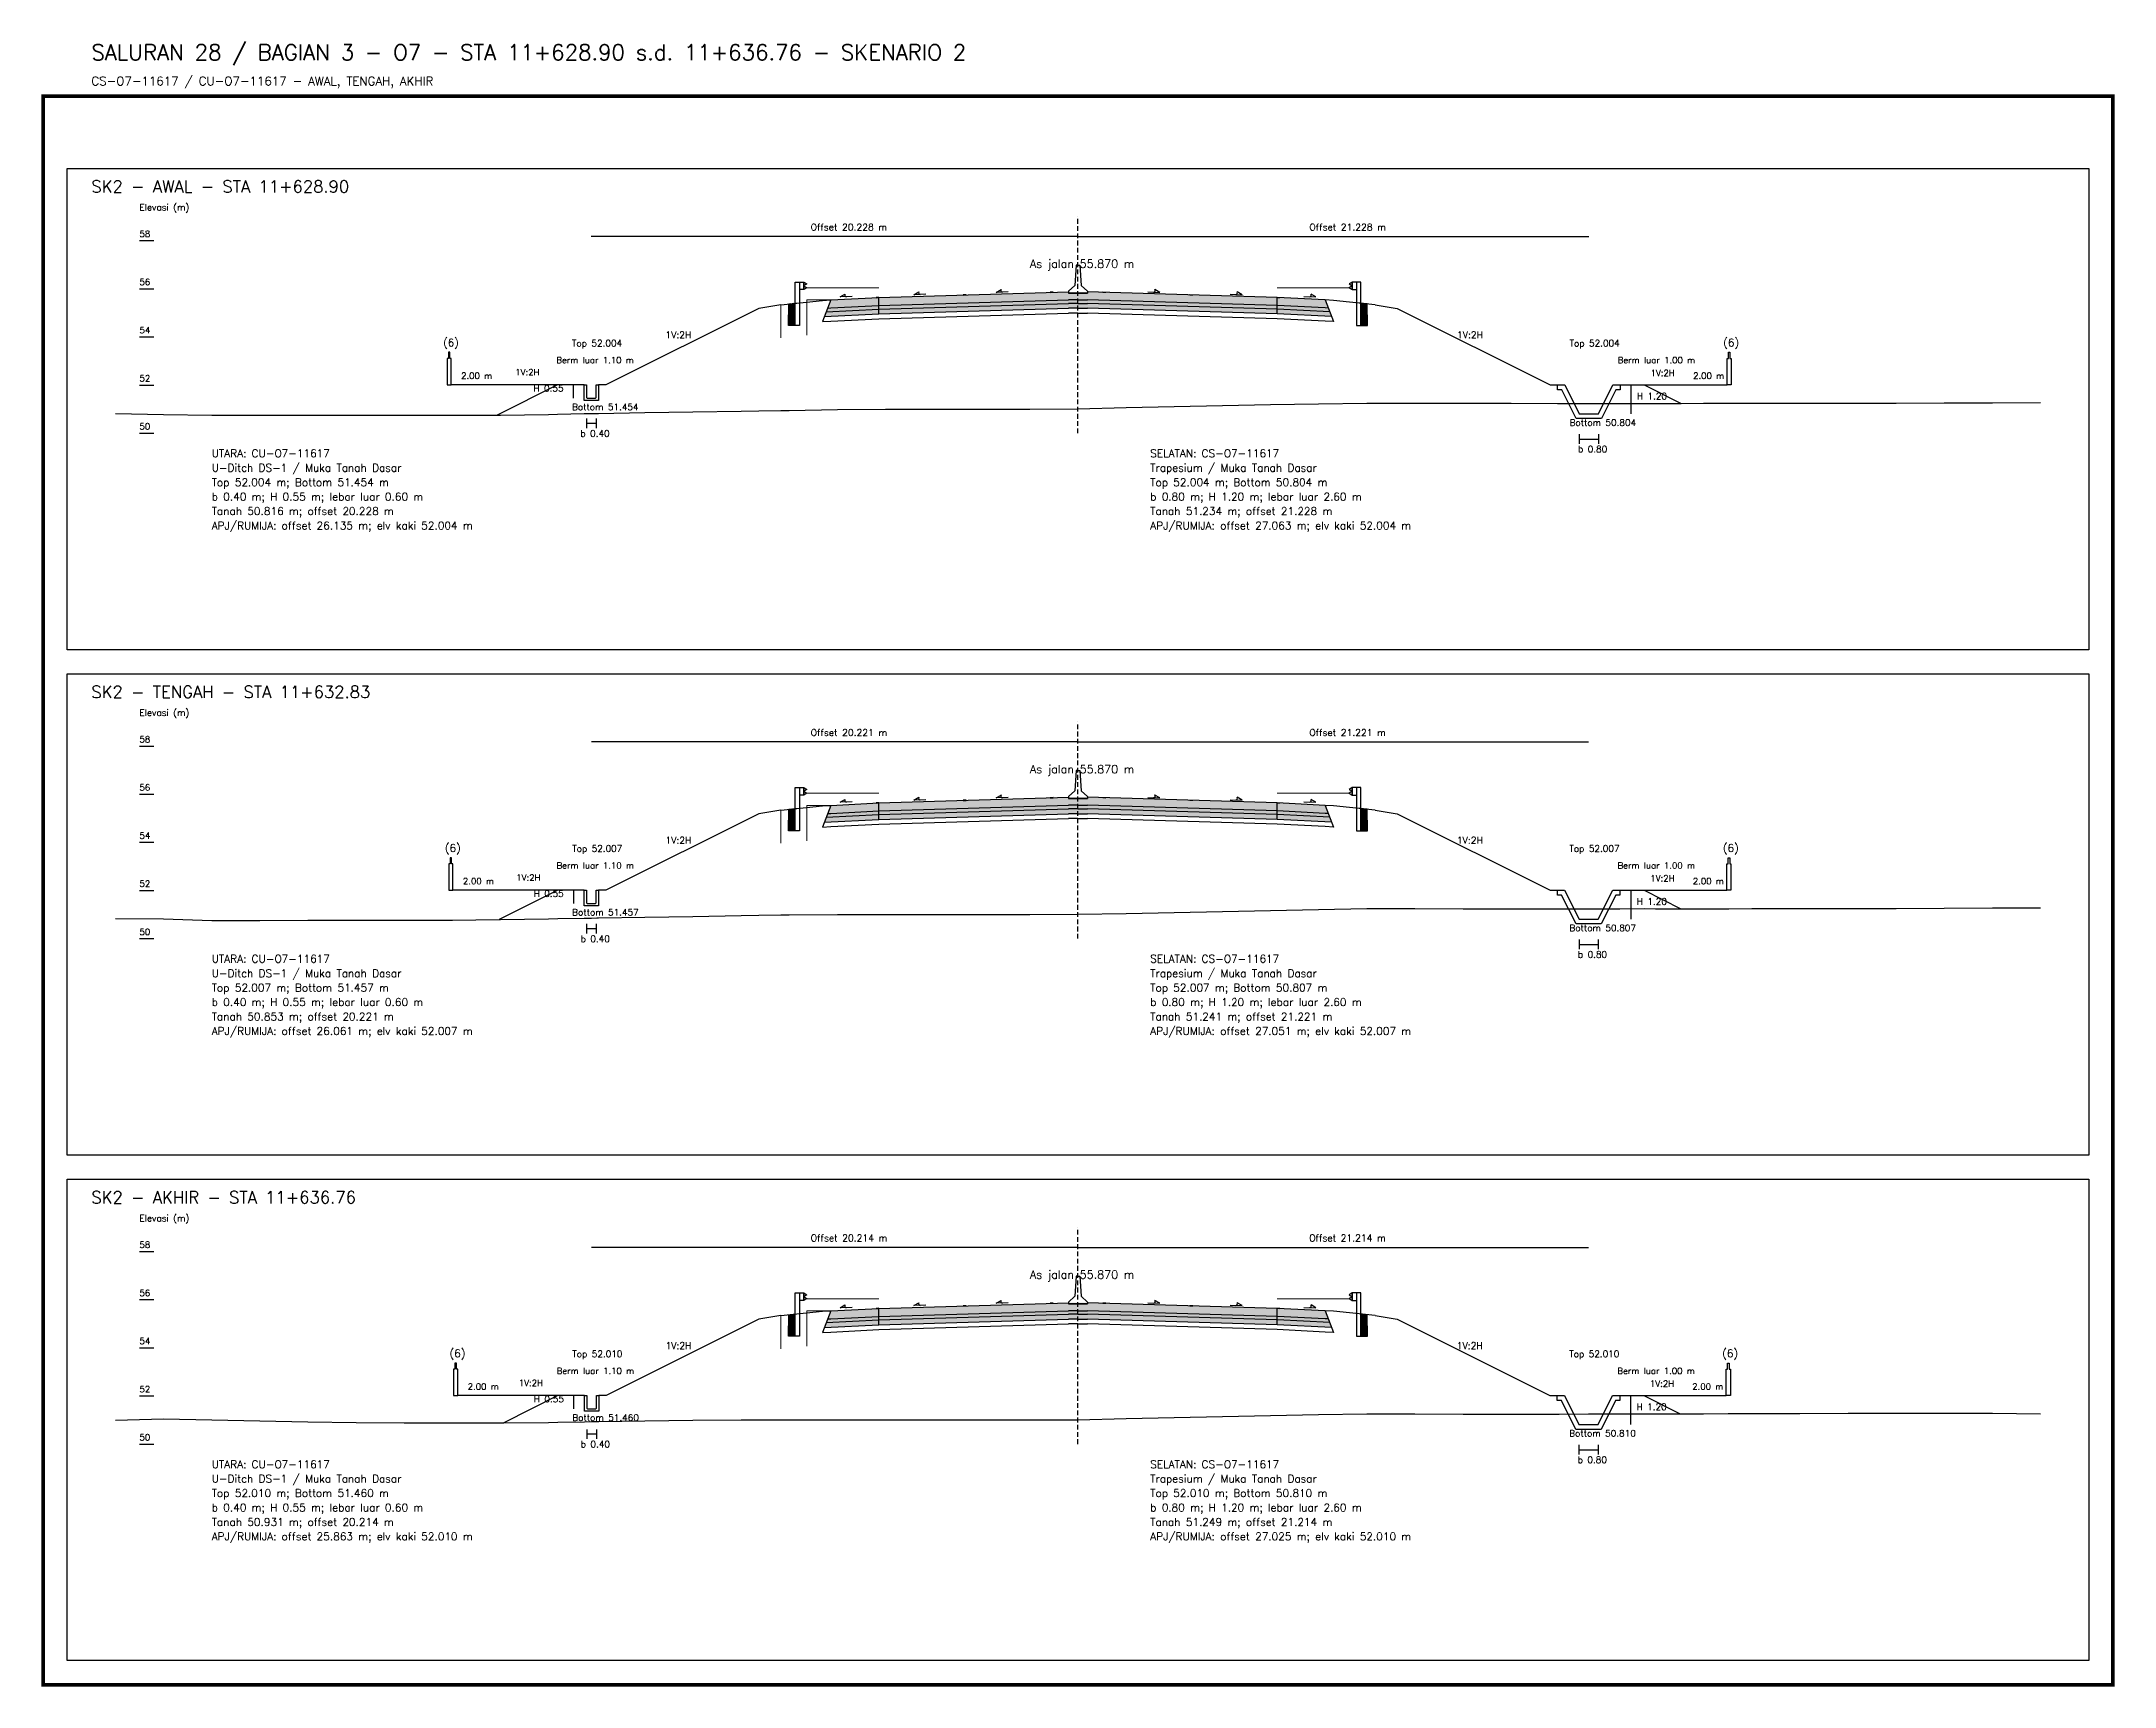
# Model space of a CAD drawing. Header units: metres. Extents: x -24715 to -24517, y 27498 to 30841.
# Drawn here: x -24614.6 to -24528.4, y 28861 to 28929.4 of the extents above; entities that cross this region are included whole.
import ezdxf

# ---------------------------------------------------------------- set-up
doc = ezdxf.new("R2010")
doc.units = ezdxf.units.M
doc.linetypes.add('PS_DASH', pattern=[0.3, 0.2, -0.1])
for name, color, linetype, lineweight in [('Dimensi', 230, 'Continuous', 20), ('GRS-ARSIR (HATCH)', 8, 'Continuous', 9), ('Guardrail', 20, 'Continuous', 30), ('HATCH - Beton ramping', 210, 'Continuous', 9), ('HATCH - LFA', 30, 'Continuous', 9), ('HATCH - Pavement', 50, 'Continuous', 9), ('Marka', 20, 'Continuous', 30), ('POT_ALL_GROUP', 2, 'Continuous', 70)]:
    doc.layers.add(name, color=color, linetype=linetype, lineweight=lineweight)
for name, color, linetype in [('POT_ALL_APJ', 2, 'Continuous'), ('POT_ALL_BORDER', 8, 'Continuous'), ('POT_ALL_CHANNEL2', 7, 'Continuous'), ('POT_ALL_DIM', 7, 'Continuous'), ('POT_ALL_GROUND', 1, 'Continuous'), ('POT_ALL_GUIDE', 8, 'Continuous'), ('POT_ALL_ROAD', 4, 'Continuous')]:
    doc.layers.add(name, color=color, linetype=linetype)
doc.styles.get("Standard").update_dxf_attribs({"font": 'simplex.shx'})

msp = doc.modelspace()

# ---------------------------------------------------------------- texts
at = {"layer": 'POT_ALL_APJ'}
for s, height, p in [('(6)', 0.32, (-24597.90639, 28916.70603)), ('(6)', 0.32, (-24544.70807, 28916.70603)), ('2.00 m', 0.26, (-24597.15639, 28915.35603)), ('2.00 m', 0.26, (-24545.95807, 28915.35603)), ('(6)', 0.32, (-24597.83227, 28895.7094)), ('(6)', 0.32, (-24544.71994, 28895.7094)), ('2.00 m', 0.26, (-24597.08227, 28894.3594)), ('2.00 m', 0.26, (-24545.96994, 28894.3594)), ('(6)', 0.32, (-24597.63413, 28874.71277)), ('(6)', 0.32, (-24544.74596, 28874.71277)), ('2.00 m', 0.26, (-24596.88413, 28873.36277)), ('2.00 m', 0.26, (-24545.99596, 28873.36277))]:
    msp.add_text(s, height=height, dxfattribs=at).set_placement(p)
at = {"layer": 'POT_ALL_CHANNEL2'}
for s, height, p in [('Top 52.004', 0.27, (-24592.54894, 28916.70603)), ('Top 52.004', 0.27, (-24551.09335, 28916.70603)), ('Bottom 51.454', 0.27, (-24592.54894, 28914.05603)), ('Bottom 50.804', 0.27, (-24551.09335, 28913.40603)), ('UTARA: CU-O7-11617', 0.32, (-24607.52115, 28912.10229)), ('SELATAN: CS-O7-11617', 0.32, (-24568.52115, 28912.10229)), ('Top 52.007', 0.27, (-24592.54221, 28895.7094)), ('Top 52.007', 0.27, (-24551.10009, 28895.7094)), ('Bottom 51.457', 0.27, (-24592.54221, 28893.0594)), ('Bottom 50.807', 0.27, (-24551.10009, 28892.4094)), ('UTARA: CU-O7-11617', 0.32, (-24607.52115, 28891.10229)), ('SELATAN: CS-O7-11617', 0.32, (-24568.52115, 28891.10229)), ('Top 52.010', 0.27, (-24592.53547, 28874.71277)), ('Top 52.010', 0.27, (-24551.10683, 28874.71277)), ('Bottom 51.460', 0.27, (-24592.53547, 28872.06277)), ('Bottom 50.810', 0.27, (-24551.10683, 28871.41277)), ('UTARA: CU-O7-11617', 0.32, (-24607.52115, 28870.10229)), ('SELATAN: CS-O7-11617', 0.32, (-24568.52115, 28870.10229))]:
    msp.add_text(s, height=height, dxfattribs=at).set_placement(p)
at = {"layer": 'POT_ALL_DIM'}
for s, height, p in [('SK2 - AWAL - STA 11+628.90', 0.5, (-24612.52115, 28923.10229)), ('Elevasi (m)', 0.27, (-24610.52115, 28922.35229)), ('58', 0.26, (-24610.52115, 28921.25229)), ('Offset 20.228 m', 0.28, (-24582.63505, 28921.52229)), ('Offset 21.228 m', 0.28, (-24561.90725, 28921.52229)), ('As jalan 55.870 m', 0.34, (-24573.52115, 28919.97229)), ('56', 0.26, (-24610.52115, 28919.25229)), ('54', 0.26, (-24610.52115, 28917.25229)), ('1V:2H', 0.28, (-24588.67, 28917.0455)), ('1V:2H', 0.28, (-24555.77229, 28917.0455)), ('Berm luar 1.10 m', 0.26, (-24593.19894, 28916.00603)), ('Berm luar 1.00 m', 0.26, (-24549.09335, 28916.00603)), ('52', 0.26, (-24610.52115, 28915.25229)), ('1V:2H', 0.26, (-24594.90267, 28915.50603)), ('1V:2H', 0.26, (-24547.72571, 28915.47224)), ('H 0.55', 0.27, (-24594.14894, 28914.83103)), ('H 1.20', 0.27, (-24548.29335, 28914.50603)), ('50', 0.26, (-24610.52115, 28913.25229)), ('b 0.40', 0.27, (-24592.19894, 28912.95603)), ('b 0.80', 0.27, (-24550.74335, 28912.30603)), ('Top 52.004 m; Bottom 51.454 m', 0.32, (-24607.52115, 28910.90229)), ('U-Ditch DS-1 / Muka Tanah Dasar', 0.32, (-24607.52115, 28911.50229)), ('Trapesium / Muka Tanah Dasar', 0.32, (-24568.52115, 28911.50229)), ('Top 52.004 m; Bottom 50.804 m', 0.32, (-24568.52115, 28910.90229)), ('b 0.40 m; H 0.55 m; lebar luar 0.60 m', 0.32, (-24607.52115, 28910.30229)), ('b 0.80 m; H 1.20 m; lebar luar 2.60 m', 0.32, (-24568.52115, 28910.30229)), ('Tanah 50.816 m; offset 20.228 m', 0.32, (-24607.52115, 28909.70229)), ('APJ/RUMIJA: offset 26.135 m; elv kaki 52.004 m', 0.32, (-24607.52115, 28909.10229)), ('Tanah 51.234 m; offset 21.228 m', 0.32, (-24568.52115, 28909.70229)), ('APJ/RUMIJA: offset 27.063 m; elv kaki 52.004 m', 0.32, (-24568.52115, 28909.10229)), ('SK2 - TENGAH - STA 11+632.83', 0.5, (-24612.52115, 28902.10229)), ('Elevasi (m)', 0.27, (-24610.52115, 28901.35229)), ('Offset 20.221 m', 0.28, (-24582.63168, 28900.52229)), ('Offset 21.221 m', 0.28, (-24561.91062, 28900.52229)), ('58', 0.26, (-24610.52115, 28900.25229)), ('As jalan 55.870 m', 0.34, (-24573.52115, 28898.97229)), ('56', 0.26, (-24610.52115, 28898.25229)), ('54', 0.26, (-24610.52115, 28896.25229)), ('1V:2H', 0.28, (-24588.66663, 28896.04719)), ('1V:2H', 0.28, (-24555.77566, 28896.04719)), ('1V:2H', 0.26, (-24594.86224, 28894.5094)), ('Berm luar 1.10 m', 0.26, (-24593.19221, 28895.0094)), ('Berm luar 1.00 m', 0.26, (-24549.10009, 28895.0094)), ('1V:2H', 0.26, (-24547.73501, 28894.47689)), ('52', 0.26, (-24610.52115, 28894.25229)), ('H 0.55', 0.27, (-24594.14221, 28893.8344)), ('H 1.20', 0.27, (-24548.30009, 28893.5094)), ('50', 0.26, (-24610.52115, 28892.25229)), ('b 0.40', 0.27, (-24592.19221, 28891.9594)), ('b 0.80', 0.27, (-24550.75009, 28891.3094)), ('U-Ditch DS-1 / Muka Tanah Dasar', 0.32, (-24607.52115, 28890.50229)), ('Trapesium / Muka Tanah Dasar', 0.32, (-24568.52115, 28890.50229)), ('Top 52.007 m; Bottom 51.457 m', 0.32, (-24607.52115, 28889.90229)), ('b 0.40 m; H 0.55 m; lebar luar 0.60 m', 0.32, (-24607.52115, 28889.30229)), ('Top 52.007 m; Bottom 50.807 m', 0.32, (-24568.52115, 28889.90229)), ('b 0.80 m; H 1.20 m; lebar luar 2.60 m', 0.32, (-24568.52115, 28889.30229)), ('Tanah 50.853 m; offset 20.221 m', 0.32, (-24607.52115, 28888.70229)), ('Tanah 51.241 m; offset 21.221 m', 0.32, (-24568.52115, 28888.70229)), ('APJ/RUMIJA: offset 26.061 m; elv kaki 52.007 m', 0.32, (-24607.52115, 28888.10229)), ('APJ/RUMIJA: offset 27.051 m; elv kaki 52.007 m', 0.32, (-24568.52115, 28888.10229)), ('SK2 - AKHIR - STA 11+636.76', 0.5, (-24612.52115, 28881.10229)), ('Elevasi (m)', 0.27, (-24610.52115, 28880.35229)), ('58', 0.26, (-24610.52115, 28879.25229)), ('Offset 20.214 m', 0.28, (-24582.62831, 28879.52229)), ('Offset 21.214 m', 0.28, (-24561.91399, 28879.52229)), ('56', 0.26, (-24610.52115, 28877.25229)), ('As jalan 55.870 m', 0.34, (-24573.52115, 28877.97229)), ('54', 0.26, (-24610.52115, 28875.25229)), ('1V:2H', 0.28, (-24588.66327, 28875.04887)), ('1V:2H', 0.28, (-24555.77903, 28875.04887)), ('Berm luar 1.10 m', 0.26, (-24593.18547, 28874.01277)), ('Berm luar 1.00 m', 0.26, (-24549.10683, 28874.01277)), ('52', 0.26, (-24610.52115, 28873.25229)), ('1V:2H', 0.26, (-24594.7598, 28873.51277)), ('1V:2H', 0.26, (-24547.75139, 28873.48508)), ('H 0.55', 0.27, (-24594.13547, 28872.83777)), ('H 1.20', 0.27, (-24548.30683, 28872.51277)), ('50', 0.26, (-24610.52115, 28871.25229)), ('b 0.40', 0.27, (-24592.18547, 28870.96277)), ('U-Ditch DS-1 / Muka Tanah Dasar', 0.32, (-24607.52115, 28869.50229)), ('Trapesium / Muka Tanah Dasar', 0.32, (-24568.52115, 28869.50229)), ('b 0.80', 0.27, (-24550.75683, 28870.31277)), ('Top 52.010 m; Bottom 51.460 m', 0.32, (-24607.52115, 28868.90229)), ('Top 52.010 m; Bottom 50.810 m', 0.32, (-24568.52115, 28868.90229)), ('Tanah 50.931 m; offset 20.214 m', 0.32, (-24607.52115, 28867.70229)), ('b 0.40 m; H 0.55 m; lebar luar 0.60 m', 0.32, (-24607.52115, 28868.30229)), ('Tanah 51.249 m; offset 21.214 m', 0.32, (-24568.52115, 28867.70229)), ('b 0.80 m; H 1.20 m; lebar luar 2.60 m', 0.32, (-24568.52115, 28868.30229)), ('APJ/RUMIJA: offset 25.863 m; elv kaki 52.010 m', 0.32, (-24607.52115, 28867.10229)), ('APJ/RUMIJA: offset 27.025 m; elv kaki 52.010 m', 0.32, (-24568.52115, 28867.10229))]:
    msp.add_text(s, height=height, dxfattribs=at).set_placement(p)
at = {"layer": 'POT_ALL_GROUP', "lineweight": 0}
for s, height, p in [('SALURAN 28 / BAGIAN 3 - O7 - STA 11+628.90 s.d. 11+636.76 - SKENARIO 2', 0.65, (-24612.52115, 28928.60229)), ('CS-O7-11617 / CU-O7-11617 - AWAL, TENGAH, AKHIR', 0.36, (-24612.52115, 28927.55229))]:
    msp.add_text(s, height=height, dxfattribs=at).set_placement(p)

# ---------------------------------------------------------------- blocks, each defined once
blk = doc.blocks.new('JALAN_ASLI_TIPIKAL_2OKT_METER')
at = {"layer": 'Guardrail', "lineweight": 9}
h = blk.add_hatch(dxfattribs=at)
h.set_pattern_fill('JIS_LC_20', color=256, scale=0.002)
h.set_pattern_definition([(45, (-29.65569, -21.99233), (-0.02828427, 0.02828427), []), (45, (-29.65489, -21.99233), (-0.02828427, 0.02828427), [])])
h.paths.add_polyline_path([(-12.025, -1.394), (-11.753, -1.394), (-11.753, -0.471), (-12.018, -0.498)])
h = blk.add_hatch(dxfattribs=at)
h.set_pattern_fill('JIS_LC_20', color=256, scale=0.002)
h.set_pattern_definition([(45, (-29.40569, -21.99233), (-0.02828427, 0.02828427), []), (45, (-29.40489, -21.99233), (-0.02828427, 0.02828427), [])])
h.paths.add_polyline_path([(12.018, -0.498), (11.753, -0.471), (11.753, -1.394), (12.025, -1.394)])
at = {"layer": 'HATCH - Beton ramping'}
h = blk.add_hatch(dxfattribs=at)
h.set_pattern_fill('AR-CONC', color=256, scale=0.0005)
h.set_pattern_definition([(50, (-28.949556, -21.99233), (0.09109233, -0.00796954), [0.009525, -0.104775]), (355, (-28.94956, -21.99233), (-0.0176217, 0.09552842), [0.00762, -0.0838203]), (100.45144, (-28.941965, -21.992995), (0.07347062, 0.08755888), [0.008095, -0.08904512]), (46.1842, (-28.94956, -21.96693), (0.13553952, -0.02102116), [0.0142875, -0.1571625]), (96.63556, (-28.93826, -21.96868), (0.11870207, 0.12371306), [0.0121425, -0.1335678]), (351.18415, (-28.94956, -21.96693), (0.11870207, 0.12371306), [0.01143, -0.12572987]), (21, (-28.936856, -21.97328), (0.0758072, -0.0511326), [0.009525, -0.104775]), (326, (-28.93686, -21.97328), (0.03090101, 0.09209398), [0.00762, -0.08382]), (71.45144, (-28.93054, -21.97754), (0.1067082, 0.04096138), [0.008095, -0.08904497]), (37.5, (-28.949556, -21.99233), (0.001544302, 0.04227752), [0, -0.082804, 0, -0.08509, 0, -0.0841375]), (7.5, (-28.949556, -21.99233), (0.03340983, 0.05009029), [0, -0.048514, 0, -0.080899, 0, -0.0320675]), (327.5, (-28.977877, -21.99233), (0.067795298, -0.002864372), [0, -0.03175, 0, -0.09906, 0, -0.131445]), (317.5, (-28.990577, -21.99233), (0.07406459, 0.01271325), [0, -0.041275, 0, -0.065786, 0, -0.093345])])
h.paths.add_polyline_path([(-8.27, -0.566), (-10.401, -0.666), (-10.461, -0.826), (-8.27, -0.716)])
h.paths.add_polyline_path([(-0.4, -0.48), (0, -0.48), (0, -0.33), (-0.4, -0.33), (-8.27, -0.566), (-8.27, -0.716)])
h = blk.add_hatch(dxfattribs=at)
h.set_pattern_fill('AR-CONC', color=256, scale=0.0005)
h.set_pattern_definition([(50, (-28.699556, -21.99233), (0.09109233, -0.00796954), [0.009525, -0.104775]), (355, (-28.69956, -21.99233), (-0.01762171, 0.09552842), [0.00762, -0.0838203]), (100.45144, (-28.691965, -21.992995), (0.07347062, 0.08755888), [0.008095, -0.08904512]), (46.1842, (-28.69956, -21.96693), (0.13553952, -0.02102116), [0.0142875, -0.1571625]), (96.63556, (-28.68826, -21.96868), (0.11870207, 0.12371306), [0.0121425, -0.1335678]), (351.18415, (-28.69956, -21.96693), (0.11870207, 0.12371306), [0.01143, -0.12572987]), (21, (-28.686856, -21.97328), (0.0758072, -0.0511326), [0.009525, -0.104775]), (326, (-28.68686, -21.97328), (0.03090101, 0.09209398), [0.00762, -0.08382]), (71.45144, (-28.68054, -21.97754), (0.10670821, 0.04096138), [0.008095, -0.08904497]), (37.5, (-28.699556, -21.99233), (0.001544302, 0.04227752), [0, -0.082804, 0, -0.08509, 0, -0.0841375]), (7.5, (-28.699556, -21.99233), (0.03340983, 0.050090287), [0, -0.048514, 0, -0.080899, 0, -0.0320675]), (327.5, (-28.727877, -21.99233), (0.067795298, -0.002864372), [0, -0.03175, 0, -0.09906, 0, -0.131445]), (317.5, (-28.740577, -21.99233), (0.07406459, 0.012713246), [0, -0.041275, 0, -0.065786, 0, -0.093345])])
h.paths.add_polyline_path([(8.27, -0.566), (10.401, -0.666), (10.461, -0.826), (8.27, -0.716)])
h.paths.add_polyline_path([(0.4, -0.48), (0, -0.48), (0, -0.33), (0.4, -0.33), (8.27, -0.566), (8.27, -0.716)])
at = {"layer": 'HATCH - LFA'}
h = blk.add_hatch(dxfattribs=at)
h.set_pattern_fill('GRAVEL', color=256, scale=0.0075)
h.set_pattern_definition([(228.012788, (-28.812396, -21.801831), (-1.524, -1.7145), [0.0256291, -2.5372863]), (184.96974, (-28.829541, -21.820881), (2.2859999991, 0.1905000109), [0.04398035, -4.3540537]), (132.510447, (-28.873356, -21.824691), (1.9050000008, -2.0954999993), [0.0310111, -3.0701042]), (267.27369, (-28.947651, -21.872316), (0.1905000004, 3.81), [0.0400503, -3.9649828]), (292.833654, (-28.949556, -21.912321), (-0.9525, 2.286), [0.0392725, -3.8879856]), (357.27369, (-28.934316, -21.948516), (-3.81, 0.1905000004), [0.0400503, -3.9649828]), (37.69424, (-28.894311, -21.950421), (-2.4764999999, -1.9050000001), [0.0529645, -5.24348365]), (72.255328, (-28.852401, -21.918036), (1.3335000004, 4.1909999999), [0.050004, -4.95039425]), (121.429566, (-28.837161, -21.870411), (-1.5240000002, 2.4764999999), [0.040186, -3.9784159]), (175.23636, (-28.858116, -21.836121), (2.0955, -0.1905), [0.0458785, -2.2480453]), (222.397438, (-28.903836, -21.832311), (-2.2859999999, -2.0955000001), [0.05933084, -5.8737579]), (138.814075, (-28.759056, -21.874221), (-1.3335, 1.143), [0.0202503, -2.0047924]), (171.469234, (-28.774296, -21.860886), (2.4765, -0.3809999996), [0.03852615, -3.8140979]), (225, (-28.8124, -21.85517), (0, -0.1905), [0.0269407, -0.242467]), (203.19859, (-28.82573, -21.832311), (0.9525, 0.381), [0.0145081, -1.4362967]), (291.80141, (-28.839066, -21.838026), (-0.1905, 0.5715), [0.0205174, -1.0053565]), (30.96376, (-28.831446, -21.857076), (0.5715, 0.381), [0.033324, -1.0774724]), (161.56505, (-28.80287, -21.83993), (0.381, -0.1905), [0.0240965, -0.5783174]), (16.38954, (-28.949556, -21.838026), (1.905, 0.5715), [0.0337566, -3.341912]), (70.346176, (-28.917171, -21.828501), (-0.762, -2.0955), [0.0283199, -2.8036662]), (293.19859, (-28.80287, -21.801831), (-0.381, 0.9525), [0.029016, -1.4217888]), (343.61046, (-28.791441, -21.828501), (-1.905, 0.5715), [0.0337566, -3.341912]), (339.443955, (-28.949556, -21.956136), (-0.9525, 0.381), [0.0325526, -1.5950801]), (294.77514, (-28.919076, -21.967566), (-0.952500001, 2.0954999995), [0.0272754, -2.7002695]), (66.80141, (-28.800966, -21.992331), (0.381, 0.9525), [0.029016, -1.4217888]), (17.354025, (-28.789536, -21.965661), (-2.4765, -0.762), [0.0319337, -3.1614282]), (69.443955, (-28.89431, -21.992331), (-0.381, -0.9525), [0.0162763, -1.6113564]), (101.30993, (-28.812396, -21.99233), (-0.1905, 0.762), [0.0097136, -0.9616496]), (165.96376, (-28.8143, -21.982806), (0.5715, -0.1905), [0.0392725, -0.7461791]), (186.009006, (-28.852401, -21.973281), (1.905, 0.1905), [0.036395, -3.6031024]), (303.69007, (-28.831446, -21.87422), (-0.1905, 0.381), [0.0274743, -0.6593832]), (353.157227, (-28.816206, -21.897081), (3.2385, -0.3809999998), [0.0479668, -4.7487007]), (60.945396, (-28.76858, -21.902796), (-0.762, -1.3335), [0.0196131, -1.9417044]), (90, (-28.75906, -21.88565), (-0.1905, 0.1905), [0.01143, -0.17907]), (120.256437, (-28.856211, -21.967566), (0.762, -1.3335), [0.026465, -2.6200456]), (48.012787, (-28.869546, -21.944706), (1.524, 1.7145), [0.0512582, -2.5116572]), (0, (-28.83526, -21.9066), (0.1905, 0.1905), [0.04953, -0.14097]), (325.304846, (-28.785726, -21.906606), (1.9050000007, -1.333499999), [0.0301207, -2.9819488]), (254.0546, (-28.76096, -21.92375), (-0.1905, -0.762), [0.0277372, -1.3591238]), (207.645975, (-28.768581, -21.950421), (-3.6195000001, -1.9049999997), [0.0451609, -4.4709348]), (175.426079, (-28.808586, -21.971376), (-2.4765, 0.1905), [0.0477772, -4.7299385])])
h.paths.add_polyline_path([(-8.27, -0.716), (-10.461, -0.826), (-10.54, -1.03), (-8.27, -0.916)])
h.paths.add_polyline_path([(-0.4, -0.68), (0, -0.68), (0, -0.48), (-0.4, -0.48), (-8.27, -0.716), (-8.27, -0.916)])
h = blk.add_hatch(dxfattribs=at)
h.set_pattern_fill('GRAVEL', color=256, scale=0.0075)
h.set_pattern_definition([(228.012788, (-28.562396, -21.801831), (-1.524, -1.7145), [0.0256291, -2.5372863]), (184.96974, (-28.579541, -21.820881), (2.2859999991, 0.1905000109), [0.04398035, -4.3540537]), (132.510447, (-28.623356, -21.824691), (1.9050000008, -2.0954999993), [0.0310111, -3.0701042]), (267.27369, (-28.697651, -21.872316), (0.1905000004, 3.81), [0.04005034, -3.9649828]), (292.833654, (-28.699556, -21.912321), (-0.9525, 2.286), [0.0392725, -3.8879856]), (357.27369, (-28.684316, -21.948516), (-3.81, 0.1905000004), [0.04005034, -3.9649828]), (37.69424, (-28.644311, -21.950421), (-2.4764999999, -1.9050000001), [0.0529645, -5.24348365]), (72.255328, (-28.602401, -21.918036), (1.3335000004, 4.1909999999), [0.050004, -4.95039425]), (121.429566, (-28.587161, -21.870411), (-1.5240000002, 2.4764999999), [0.040186, -3.9784159]), (175.23636, (-28.608116, -21.836121), (2.0955, -0.1905000003), [0.0458785, -2.2480453]), (222.397438, (-28.653836, -21.832311), (-2.2859999999, -2.0955000001), [0.05933084, -5.87375794]), (138.814075, (-28.509056, -21.874221), (-1.3335, 1.143), [0.02025034, -2.0047924]), (171.469234, (-28.524296, -21.860886), (2.4765, -0.3809999996), [0.03852615, -3.8140979]), (225, (-28.5624, -21.85517), (0, -0.1905), [0.0269407, -0.242467]), (203.19859, (-28.57573, -21.832311), (0.9525, 0.381), [0.0145081, -1.4362967]), (291.80141, (-28.589066, -21.838026), (-0.1905, 0.5715), [0.0205174, -1.0053565]), (30.96376, (-28.581446, -21.857076), (0.5715, 0.381), [0.033324, -1.0774724]), (161.56505, (-28.55287, -21.83993), (0.381, -0.1905), [0.0240965, -0.57831736]), (16.38954, (-28.699556, -21.838026), (1.905, 0.5715), [0.0337566, -3.341912]), (70.346176, (-28.667171, -21.828501), (-0.762, -2.0955), [0.0283199, -2.8036662]), (293.19859, (-28.55287, -21.801831), (-0.381, 0.9525), [0.029016, -1.4217888]), (343.61046, (-28.541441, -21.828501), (-1.905, 0.5714999999), [0.0337566, -3.341912]), (339.443955, (-28.699556, -21.956136), (-0.9525, 0.381), [0.03255264, -1.5950801]), (294.77514, (-28.669076, -21.967566), (-0.952500001, 2.0954999995), [0.0272754, -2.7002695]), (66.80141, (-28.550966, -21.992331), (0.381, 0.9525), [0.029016, -1.4217888]), (17.354025, (-28.539536, -21.965661), (-2.4765, -0.7620000002), [0.0319337, -3.1614282]), (69.443955, (-28.64431, -21.992331), (-0.381, -0.9525), [0.0162763, -1.6113564]), (101.30993, (-28.562396, -21.99233), (-0.1905, 0.762), [0.0097136, -0.9616496]), (165.96376, (-28.5643, -21.982806), (0.5715, -0.1905), [0.0392725, -0.7461791]), (186.009006, (-28.602401, -21.973281), (1.905, 0.1905), [0.036395, -3.6031024]), (303.69007, (-28.581446, -21.87422), (-0.1905, 0.381), [0.0274743, -0.6593832]), (353.157227, (-28.566206, -21.897081), (3.2385, -0.3809999998), [0.04796676, -4.7487007]), (60.945396, (-28.51858, -21.902796), (-0.762, -1.3335), [0.0196131, -1.9417044]), (90, (-28.50906, -21.88565), (-0.1905, 0.1905), [0.01143, -0.17907]), (120.256437, (-28.606211, -21.967566), (0.762, -1.3335), [0.026465, -2.62004556]), (48.012787, (-28.619546, -21.944706), (1.524, 1.7145), [0.0512582, -2.5116572]), (0, (-28.58526, -21.9066), (0.1905, 0.1905), [0.04953, -0.14097]), (325.304846, (-28.535726, -21.906606), (1.9050000007, -1.333499999), [0.0301207, -2.98194875]), (254.054604, (-28.51096, -21.92375), (-0.1905, -0.762), [0.0277372, -1.35912375]), (207.645975, (-28.518581, -21.950421), (-3.6195000001, -1.9049999997), [0.0451609, -4.4709348]), (175.426079, (-28.558586, -21.971376), (-2.4765, 0.1905), [0.0477772, -4.7299385])])
h.paths.add_polyline_path([(8.27, -0.716), (10.461, -0.826), (10.54, -1.03), (8.27, -0.916)])
h.paths.add_polyline_path([(0.4, -0.68), (0, -0.68), (0, -0.48), (0.4, -0.48), (8.27, -0.716), (8.27, -0.916)])
at = {"layer": 'HATCH - Pavement'}
h = blk.add_hatch(dxfattribs=at)
h.set_pattern_fill('AR-CONC', color=256, scale=0.001)
h.set_pattern_definition([(50, (-89.43046, -52.62889), (0.18218467, -0.01593909), [0.01905, -0.20955]), (355, (-89.43046, -52.6289), (-0.03524342, 0.19105685), [0.01524, -0.1676406]), (100.45144, (-89.41528, -52.63022), (0.14694125, 0.17511775), [0.01619, -0.17809024]), (46.1842, (-89.43046, -52.5781), (0.27107904, -0.04204233), [0.028575, -0.314325]), (96.63556, (-89.40787, -52.5816), (0.23740413, 0.2474261), [0.024285, -0.2671356]), (351.18415, (-89.43046, -52.5781), (0.2374041, 0.2474261), [0.02286, -0.2514597]), (21, (-89.40506, -52.59079), (0.1516144, -0.1022652), [0.01905, -0.20955]), (326, (-89.40506, -52.5908), (0.06180203, 0.18418797), [0.01524, -0.16764]), (71.45144, (-89.39243, -52.59931), (0.21341642, 0.08192277), [0.01619, -0.17808994]), (37.5, (-89.43046, -52.62889), (0.003088603, 0.08455504), [0, -0.165608, 0, -0.17018, 0, -0.168275]), (7.5, (-89.43046, -52.62889), (0.06681966, 0.100180575), [0, -0.097028, 0, -0.161798, 0, -0.064135]), (327.5, (-89.4871, -52.62889), (0.135590595, -0.005728744), [0, -0.0635, 0, -0.19812, 0, -0.26289]), (317.5, (-89.5125, -52.62889), (0.14812918, 0.02542649), [0, -0.08255, 0, -0.131572, 0, -0.18669])])
h.paths.add_polyline_path([(-8.27, -0.236), (-10.27, -0.336), (-10.401, -0.673), (-10.27, -0.666), (-8.27, -0.566)])
h.paths.add_polyline_path([(-0.4, -0.33), (0, -0.33), (0, 0), (-0.4, 0), (-8.27, -0.236), (-8.27, -0.566)])
h = blk.add_hatch(dxfattribs=at)
h.set_pattern_fill('AR-CONC', color=256, scale=0.001)
h.set_pattern_definition([(50, (-89.18046, -52.62889), (0.18218467, -0.01593909), [0.01905, -0.20955]), (355, (-89.18046, -52.6289), (-0.03524342, 0.19105685), [0.01524, -0.16764058]), (100.45144, (-89.16528, -52.63022), (0.14694125, 0.17511775), [0.01619, -0.17809024]), (46.1842, (-89.18046, -52.5781), (0.27107904, -0.04204233), [0.028575, -0.314325]), (96.63556, (-89.15787, -52.5816), (0.23740413, 0.2474261), [0.024285, -0.2671356]), (351.18415, (-89.18046, -52.5781), (0.2374041, 0.2474261), [0.02286, -0.2514597]), (21, (-89.15506, -52.59079), (0.1516144, -0.1022652), [0.01905, -0.20955]), (326, (-89.15506, -52.5908), (0.06180203, 0.18418797), [0.01524, -0.16764]), (71.45144, (-89.14243, -52.59931), (0.21341642, 0.08192277), [0.01619, -0.17808994]), (37.5, (-89.18046, -52.62889), (0.003088603, 0.08455504), [0, -0.165608, 0, -0.17018, 0, -0.168275]), (7.5, (-89.18046, -52.62889), (0.06681966, 0.100180575), [0, -0.097028, 0, -0.161798, 0, -0.064135]), (327.5, (-89.2371, -52.62889), (0.135590595, -0.005728744), [0, -0.0635, 0, -0.19812, 0, -0.26289]), (317.5, (-89.2625, -52.62889), (0.14812918, 0.02542649), [0, -0.08255, 0, -0.131572, 0, -0.18669])])
h.paths.add_polyline_path([(8.27, -0.236), (10.27, -0.336), (10.401, -0.673), (10.27, -0.666), (8.27, -0.566)])
h.paths.add_polyline_path([(0.4, -0.33), (0, -0.33), (0, 0), (0.4, 0), (8.27, -0.236), (8.27, -0.566)])
at = {"layer": 'Marka'}
h = blk.add_hatch(color=256, dxfattribs=at)
h.dxf.hatch_style = 1
h.paths.add_polyline_path([(-8.27, -0.23), (-8.39, -0.236), (-8.39, -0.242), (-8.27, -0.236)])
h.paths.add_polyline_path([(-4.65, -0.122), (-4.77, -0.125), (-4.77, -0.131), (-4.65, -0.128)])
h.paths.add_polyline_path([(-1.03, -0.019), (-1.03, -0.013), (-1.15, -0.017), (-1.15, -0.023)])
h = blk.add_hatch(color=256, dxfattribs=at)
h.dxf.hatch_style = 1
h.paths.add_polyline_path([(8.27, -0.23), (8.39, -0.236), (8.39, -0.242), (8.27, -0.236)])
h.paths.add_polyline_path([(4.65, -0.122), (4.77, -0.125), (4.77, -0.131), (4.65, -0.128)])
h.paths.add_polyline_path([(1.03, -0.019), (1.03, -0.013), (1.15, -0.017), (1.15, -0.023)])
for p, q in [((-8.27, -0.236), (-0.4, 0)), ((8.27, -0.236), (0.4, 0)), ((-12.353, -0.533), (-10.622, -0.354)), ((-10.27, -0.336), (-10.62, -1.234)), ((-10.62, -0.354), (-10.27, -0.336)), ((-10.461, -0.826), (-8.27, -0.716)), ((-10.401, -0.673), (-10.27, -0.666)), ((-10.27, -0.336), (-8.27, -0.236)), ((-10.27, -0.666), (-8.27, -0.566)), ((-8.27, -0.916), (-8.27, -0.236)), ((-8.27, -0.566), (-0.4, -0.33)), ((-8.27, -0.716), (-0.4, -0.48)), ((-8.27, -0.916), (-0.4, -0.68)), ((0, -0.05), (-0.4, -0.05)), ((0, -0.33), (-0.4, -0.33)), ((0, -0.48), (-0.4, -0.48)), ((0, -0.68), (-0.4, -0.68)), ((0, -0.05), (0.4, -0.05)), ((0, -0.33), (0.4, -0.33)), ((0, -0.48), (0.4, -0.48)), ((0, -0.68), (0.4, -0.68)), ((8.27, -0.566), (0.4, -0.33)), ((8.27, -0.716), (0.4, -0.48)), ((8.27, -0.916), (0.4, -0.68)), ((8.27, -0.916), (8.27, -0.236)), ((10.27, -0.336), (8.27, -0.236)), ((10.27, -0.666), (8.27, -0.566)), ((10.461, -0.826), (8.27, -0.716)), ((10.27, -0.336), (10.62, -1.234)), ((10.62, -0.354), (10.27, -0.336)), ((10.401, -0.673), (10.27, -0.666)), ((12.353, -0.533), (10.622, -0.354)), ((-10.62, -1.234), (-10.27, -1.216)), ((-10.54, -1.03), (-8.27, -0.916)), ((-10.27, -1.216), (-8.27, -1.116)), ((-8.27, -1.116), (-0.4, -0.88)), ((0, -0.88), (-0.4, -0.88)), ((0, -0.88), (0.4, -0.88)), ((8.27, -1.116), (0.4, -0.88)), ((10.54, -1.03), (8.27, -0.916)), ((10.27, -1.216), (8.27, -1.116)), ((10.62, -1.234), (10.27, -1.216))]:
    blk.add_line(p, q)
for points in [[(0, 1.11), (-0.075, 1.11), (-0.125, 0.27), (-0.4, 0.03), (-0.4, -0.05), (0, -0.05)], [(0, 1.11), (0.075, 1.11), (0.125, 0.27), (0.4, 0.03), (0.4, -0.05), (0, -0.05)], [(-6.818, -0.116), (-6.616, 0)], [(-3.401, -0.02), (-3.199, 0.096)], [(3.401, -0.02), (3.199, 0.096)], [(6.818, -0.116), (6.616, 0)], [(-9.887, -0.208), (-9.686, -0.092)], [(-9.387, -0.193), (-9.887, -0.208)], [(-6.318, -0.101), (-6.818, -0.116)], [(-2.901, -0.005), (-3.401, -0.02)], [(2.901, -0.005), (3.401, -0.02)], [(6.318, -0.101), (6.818, -0.116)], [(9.387, -0.193), (9.887, -0.208)], [(9.887, -0.208), (9.686, -0.092)]]:
    blk.add_lwpolyline(points)
for centre, start, end in [((-6.556, -0.037), 148.28164, 271.71836), ((-3.139, 0.059), 148.28164, 271.71836), ((3.139, 0.059), 268.28164, 31.71836), ((6.556, -0.037), 268.28164, 31.71836), ((-9.625, -0.129), 148.28164, 271.71836), ((9.625, -0.129), 268.28164, 31.71836)]:
    blk.add_arc(centre, 0.0711, start, end)
at = {"layer": 'Dimensi'}
for p, q in [((-8.27, 0.168), (-11.27, 0.168)), ((8.27, 0.168), (11.27, 0.168))]:
    blk.add_line(p, q, dxfattribs=at)
at = {"layer": 'GRS-ARSIR (HATCH)'}
for p, q in [((-12.353, -0.533), (-12.353, -1.909)), ((-11.27, -0.336), (-11.27, -1.803)), ((-10.27, -0.336), (-11.27, -0.336))]:
    blk.add_line(p, q, dxfattribs=at)
at = {"layer": 'Guardrail'}
for points in [[(-11.753, -1.394), (-11.753, 0.406), (-11.575, 0.406), (-11.575, -1.394), (-11.753, -1.394)], [(-11.575, 0.406), (-11.397, 0.406), (-11.397, 0.094), (-11.575, 0.094)], [(-11.397, 0.25), (-11.397, 0.406), (-11.262, 0.328), (-11.397, 0.25)], [(-11.397, 0.094), (-11.397, 0.25), (-11.262, 0.172), (-11.397, 0.094)], [(11.397, 0.25), (11.397, 0.406), (11.262, 0.328), (11.397, 0.25)], [(11.397, 0.094), (11.397, 0.25), (11.262, 0.172), (11.397, 0.094)], [(11.575, 0.406), (11.397, 0.406), (11.397, 0.094), (11.575, 0.094)], [(11.753, -1.394), (11.753, 0.406), (11.575, 0.406), (11.575, -1.394), (11.753, -1.394)], [(-11.575, -1.394), (-12.025, -1.394), (-12.018, -0.498), (-11.568, -0.453), (-11.575, -1.394)], [(11.575, -1.394), (12.025, -1.394), (12.018, -0.498), (11.568, -0.453), (11.575, -1.394)]]:
    blk.add_lwpolyline(points, dxfattribs=at)
at = {"layer": 'Marka'}
for points in [[(-8.39, -0.242), (-8.27, -0.236), (-8.27, -0.23), (-8.39, -0.236), (-8.39, -0.242)], [(8.39, -0.242), (8.27, -0.236), (8.27, -0.23), (8.39, -0.236), (8.39, -0.242)]]:
    blk.add_lwpolyline(points, dxfattribs=at)
for points in [[(-4.65, -0.122), (-4.77, -0.125), (-4.77, -0.131), (-4.65, -0.128)], [(-1.03, -0.013), (-1.15, -0.017), (-1.15, -0.023), (-1.03, -0.019)], [(1.03, -0.013), (1.15, -0.017), (1.15, -0.023), (1.03, -0.019)], [(4.65, -0.122), (4.77, -0.125), (4.77, -0.131), (4.65, -0.128)]]:
    blk.add_lwpolyline(points, close=True, dxfattribs=at)

# ---------------------------------------------------------------- linework, layer by layer
at = {"layer": 'POT_ALL_APJ', "linetype": 'Continuous'}
for points in [[(-24597.74139, 28916.21044), (-24597.74139, 28915.10603), (-24597.57139, 28915.10603), (-24597.57139, 28916.21044), (-24597.62639, 28916.21044), (-24597.62639, 28916.46044), (-24597.65639, 28916.46044), (-24597.68639, 28916.46044), (-24597.68639, 28916.21044), (-24597.74139, 28916.21044)], [(-24544.37307, 28916.21044), (-24544.37307, 28915.10603), (-24544.54307, 28915.10603), (-24544.54307, 28916.21044), (-24544.48807, 28916.21044), (-24544.48807, 28916.46044), (-24544.45807, 28916.46044), (-24544.42807, 28916.46044), (-24544.42807, 28916.21044), (-24544.37307, 28916.21044)], [(-24593.14894, 28915.10603), (-24597.57139, 28915.10603)], [(-24547.99335, 28915.10603), (-24544.54307, 28915.10603)], [(-24597.66727, 28895.21381), (-24597.66727, 28894.1094), (-24597.49727, 28894.1094), (-24597.49727, 28895.21381), (-24597.55227, 28895.21381), (-24597.55227, 28895.46381), (-24597.58227, 28895.46381), (-24597.61227, 28895.46381), (-24597.61227, 28895.21381), (-24597.66727, 28895.21381)], [(-24544.38494, 28895.21381), (-24544.38494, 28894.1094), (-24544.55494, 28894.1094), (-24544.55494, 28895.21381), (-24544.49994, 28895.21381), (-24544.49994, 28895.46381), (-24544.46994, 28895.46381), (-24544.43994, 28895.46381), (-24544.43994, 28895.21381), (-24544.38494, 28895.21381)], [(-24593.14221, 28894.1094), (-24597.49727, 28894.1094)], [(-24548.00009, 28894.1094), (-24544.55494, 28894.1094)], [(-24597.46913, 28874.21718), (-24597.46913, 28873.11277), (-24597.29913, 28873.11277), (-24597.29913, 28874.21718), (-24597.35413, 28874.21718), (-24597.35413, 28874.46718), (-24597.38413, 28874.46718), (-24597.41413, 28874.46718), (-24597.41413, 28874.21718), (-24597.46913, 28874.21718)], [(-24544.41096, 28874.21718), (-24544.41096, 28873.11277), (-24544.58096, 28873.11277), (-24544.58096, 28874.21718), (-24544.52596, 28874.21718), (-24544.52596, 28874.46718), (-24544.49596, 28874.46718), (-24544.46596, 28874.46718), (-24544.46596, 28874.21718), (-24544.41096, 28874.21718)], [(-24593.13547, 28873.11277), (-24597.29913, 28873.11277)], [(-24548.00683, 28873.11277), (-24544.58096, 28873.11277)]]:
    msp.add_lwpolyline(points, dxfattribs=at)
at = {"layer": 'POT_ALL_BORDER', "linetype": 'Continuous'}
for points in [[(-24613.52115, 28924.10229), (-24529.52115, 28924.10229), (-24529.52115, 28904.10229), (-24613.52115, 28904.10229), (-24613.52115, 28924.10229)], [(-24613.52115, 28903.10229), (-24529.52115, 28903.10229), (-24529.52115, 28883.10229), (-24613.52115, 28883.10229), (-24613.52115, 28903.10229)], [(-24613.52115, 28882.10229), (-24529.52115, 28882.10229), (-24529.52115, 28862.10229), (-24613.52115, 28862.10229), (-24613.52115, 28882.10229)]]:
    msp.add_lwpolyline(points, dxfattribs=at)
at = {"layer": 'POT_ALL_CHANNEL2', "linetype": 'Continuous'}
for points in [[(-24591.54894, 28915.10603), (-24591.44894, 28915.10603), (-24591.44894, 28914.45603), (-24592.04894, 28914.45603), (-24592.04894, 28915.10603), (-24591.94894, 28915.10603), (-24591.94894, 28914.58603), (-24591.91894, 28914.55603), (-24591.57894, 28914.55603), (-24591.54894, 28914.58603), (-24591.54894, 28915.10603)], [(-24551.59335, 28915.10603), (-24551.29335, 28915.10603), (-24550.69335, 28913.90603), (-24549.89335, 28913.90603), (-24549.29335, 28915.10603), (-24548.99335, 28915.10603), (-24548.99335, 28914.90603), (-24549.16975, 28914.90603), (-24549.76975, 28913.70603), (-24550.81696, 28913.70603), (-24551.41696, 28914.90603), (-24551.59335, 28914.90603), (-24551.59335, 28915.10603)], [(-24591.54221, 28894.1094), (-24591.44221, 28894.1094), (-24591.44221, 28893.4594), (-24592.04221, 28893.4594), (-24592.04221, 28894.1094), (-24591.94221, 28894.1094), (-24591.94221, 28893.5894), (-24591.91221, 28893.5594), (-24591.57221, 28893.5594), (-24591.54221, 28893.5894), (-24591.54221, 28894.1094)], [(-24551.60009, 28894.1094), (-24551.30009, 28894.1094), (-24550.70009, 28892.9094), (-24549.90009, 28892.9094), (-24549.30009, 28894.1094), (-24549.00009, 28894.1094), (-24549.00009, 28893.9094), (-24549.17648, 28893.9094), (-24549.77648, 28892.7094), (-24550.8237, 28892.7094), (-24551.4237, 28893.9094), (-24551.60009, 28893.9094), (-24551.60009, 28894.1094)], [(-24591.53547, 28873.11277), (-24591.43547, 28873.11277), (-24591.43547, 28872.46277), (-24592.03547, 28872.46277), (-24592.03547, 28873.11277), (-24591.93547, 28873.11277), (-24591.93547, 28872.59277), (-24591.90547, 28872.56277), (-24591.56547, 28872.56277), (-24591.53547, 28872.59277), (-24591.53547, 28873.11277)], [(-24551.60683, 28873.11277), (-24551.30683, 28873.11277), (-24550.70683, 28871.91277), (-24549.90683, 28871.91277), (-24549.30683, 28873.11277), (-24549.00683, 28873.11277), (-24549.00683, 28872.91277), (-24549.18322, 28872.91277), (-24549.78322, 28871.71277), (-24550.83043, 28871.71277), (-24551.43043, 28872.91277), (-24551.60683, 28872.91277), (-24551.60683, 28873.11277)]]:
    msp.add_lwpolyline(points, dxfattribs=at)
at = {"layer": 'POT_ALL_DIM', "linetype": 'Continuous'}
for points in [[(-24571.52115, 28921.27229), (-24591.74894, 28921.27229)], [(-24571.52115, 28921.27229), (-24550.29335, 28921.27229)], [(-24592.49894, 28915.10603), (-24592.49894, 28914.55603)], [(-24548.54335, 28915.10603), (-24548.54335, 28913.90603)], [(-24591.94894, 28913.70603), (-24591.94894, 28913.30603)], [(-24591.54894, 28913.70603), (-24591.54894, 28913.30603)], [(-24591.54894, 28913.50603), (-24591.94894, 28913.50603)], [(-24550.69335, 28913.05603), (-24550.69335, 28912.65603)], [(-24550.69335, 28912.85603), (-24549.89335, 28912.85603)], [(-24549.89335, 28913.05603), (-24549.89335, 28912.65603)], [(-24571.52115, 28900.27229), (-24591.74221, 28900.27229)], [(-24571.52115, 28900.27229), (-24550.30009, 28900.27229)], [(-24592.49221, 28894.1094), (-24592.49221, 28893.5594)], [(-24548.55009, 28894.1094), (-24548.55009, 28892.9094)], [(-24591.94221, 28892.7094), (-24591.94221, 28892.3094)], [(-24591.54221, 28892.5094), (-24591.94221, 28892.5094)], [(-24591.54221, 28892.7094), (-24591.54221, 28892.3094)], [(-24550.70009, 28892.0594), (-24550.70009, 28891.6594)], [(-24550.70009, 28891.8594), (-24549.90009, 28891.8594)], [(-24549.90009, 28892.0594), (-24549.90009, 28891.6594)], [(-24571.52115, 28879.27229), (-24591.73547, 28879.27229)], [(-24571.52115, 28879.27229), (-24550.30683, 28879.27229)], [(-24592.48547, 28873.11277), (-24592.48547, 28872.56277)], [(-24548.55683, 28873.11277), (-24548.55683, 28871.91277)], [(-24591.93547, 28871.71277), (-24591.93547, 28871.31277)], [(-24591.53547, 28871.51277), (-24591.93547, 28871.51277)], [(-24591.53547, 28871.71277), (-24591.53547, 28871.31277)], [(-24550.70683, 28871.06277), (-24550.70683, 28870.66277)], [(-24550.70683, 28870.86277), (-24549.90683, 28870.86277)], [(-24549.90683, 28871.06277), (-24549.90683, 28870.66277)]]:
    msp.add_lwpolyline(points, dxfattribs=at)
at = {"layer": 'POT_ALL_GROUND', "linetype": 'Continuous'}
for points in [[(-24611.52115, 28913.92465), (-24609.52115, 28913.87158), (-24607.52115, 28913.85229), (-24605.52115, 28913.85229), (-24603.52115, 28913.85229), (-24601.52115, 28913.85229), (-24599.52115, 28913.85229), (-24597.65639, 28913.85229), (-24597.52115, 28913.85229), (-24595.65639, 28913.85229), (-24595.52115, 28913.85229), (-24593.52115, 28913.88301), (-24593.14894, 28913.8905), (-24592.04894, 28913.91267), (-24591.74894, 28913.91871), (-24591.52115, 28913.9233), (-24591.44894, 28913.92475), (-24589.52115, 28913.95659), (-24587.52115, 28913.98827), (-24585.52115, 28914.01994), (-24584.79106, 28914.03052), (-24583.87442, 28914.0406), (-24583.52115, 28914.04449), (-24581.52115, 28914.09057), (-24579.52115, 28914.09904), (-24577.52115, 28914.10306), (-24575.52115, 28914.10541), (-24573.52115, 28914.10482), (-24571.52115, 28914.10959), (-24569.52115, 28914.16771), (-24567.52115, 28914.21283), (-24565.52115, 28914.25087), (-24563.52115, 28914.2889), (-24561.52115, 28914.32694), (-24559.52115, 28914.34554), (-24559.16787, 28914.34496), (-24558.25123, 28914.34403), (-24557.52115, 28914.3433), (-24555.52115, 28914.34266), (-24553.52115, 28914.34195), (-24551.59335, 28914.34002), (-24551.52115, 28914.33996), (-24550.29335, 28914.33591), (-24549.52115, 28914.33445), (-24548.99335, 28914.3363), (-24547.99335, 28914.3381), (-24547.52115, 28914.33731), (-24546.45807, 28914.33845), (-24545.52115, 28914.34221), (-24544.45807, 28914.34336), (-24543.52115, 28914.34437), (-24541.52115, 28914.34735), (-24539.52115, 28914.35178), (-24537.52115, 28914.35225), (-24535.52115, 28914.35545), (-24533.52115, 28914.36129), (-24531.52115, 28914.3703)], [(-24611.52115, 28892.93608), (-24609.52115, 28892.92587), (-24607.52115, 28892.85229), (-24605.52115, 28892.85229), (-24603.52115, 28892.86863), (-24601.52115, 28892.87161), (-24599.52115, 28892.87221), (-24597.58227, 28892.8725), (-24597.52115, 28892.87304), (-24595.58227, 28892.8894), (-24595.52115, 28892.89051), (-24593.52115, 28892.92724), (-24593.14221, 28892.93466), (-24592.04221, 28892.95157), (-24591.74221, 28892.95566), (-24591.52115, 28892.95867), (-24591.44221, 28892.95975), (-24589.52115, 28892.98975), (-24587.52115, 28893.02398), (-24585.52115, 28893.05822), (-24584.79106, 28893.0725), (-24583.87442, 28893.08748), (-24583.52115, 28893.09325), (-24581.52115, 28893.10438), (-24579.52115, 28893.10677), (-24577.52115, 28893.10691), (-24575.52115, 28893.10385), (-24573.52115, 28893.10229), (-24571.52115, 28893.11193), (-24569.52115, 28893.15075), (-24567.52115, 28893.18956), (-24565.52115, 28893.22866), (-24563.52115, 28893.26805), (-24561.52115, 28893.30743), (-24559.52115, 28893.34682), (-24559.16787, 28893.35026), (-24558.25123, 28893.34939), (-24557.52115, 28893.34838), (-24555.52115, 28893.34538), (-24553.52115, 28893.33886), (-24551.60009, 28893.34302), (-24551.52115, 28893.34303), (-24550.30009, 28893.34341), (-24549.52115, 28893.34353), (-24549.00009, 28893.34474), (-24548.00009, 28893.34631), (-24547.52115, 28893.34551), (-24546.46994, 28893.34437), (-24545.52115, 28893.34345), (-24544.46994, 28893.34552), (-24543.52115, 28893.34738), (-24541.52115, 28893.3495), (-24539.52115, 28893.35062), (-24537.52115, 28893.35193), (-24535.52115, 28893.36346), (-24533.52115, 28893.38199), (-24531.52115, 28893.38089)], [(-24611.52115, 28872.09872), (-24609.52115, 28872.14685), (-24607.52115, 28872.10173), (-24605.52115, 28872.07272), (-24603.52115, 28872.02705), (-24601.52115, 28871.99392), (-24599.52115, 28871.98762), (-24597.52115, 28871.97846), (-24597.38413, 28871.97827), (-24595.52115, 28871.98785), (-24595.38413, 28871.98846), (-24593.52115, 28872.0021), (-24593.13547, 28872.00809), (-24592.03547, 28872.02788), (-24591.73547, 28872.03294), (-24591.52115, 28872.03622), (-24591.43547, 28872.03752), (-24589.52115, 28872.06792), (-24587.52115, 28872.09589), (-24585.52115, 28872.10147), (-24584.79106, 28872.10841), (-24583.87442, 28872.10786), (-24583.52115, 28872.10449), (-24581.52115, 28872.10641), (-24579.52115, 28872.10582), (-24577.52115, 28872.10308), (-24575.52115, 28872.10229), (-24573.52115, 28872.10229), (-24571.52115, 28872.11029), (-24569.52115, 28872.16927), (-24567.52115, 28872.20626), (-24565.52115, 28872.24633), (-24563.52115, 28872.28779), (-24561.52115, 28872.32925), (-24559.52115, 28872.35168), (-24559.16787, 28872.35183), (-24558.25123, 28872.35229), (-24557.52115, 28872.35229), (-24555.52115, 28872.34711), (-24553.52115, 28872.34363), (-24551.60683, 28872.34948), (-24551.52115, 28872.34963), (-24550.30683, 28872.35176), (-24549.52115, 28872.35529), (-24549.00683, 28872.3575), (-24548.00683, 28872.36081), (-24547.52115, 28872.35993), (-24546.49596, 28872.35738), (-24545.52115, 28872.35634), (-24544.49596, 28872.36937), (-24543.52115, 28872.37707), (-24541.52115, 28872.37141), (-24539.52115, 28872.37865), (-24537.52115, 28872.38619), (-24535.52115, 28872.38817), (-24533.52115, 28872.37895), (-24531.52115, 28872.35229)]]:
    msp.add_lwpolyline(points, dxfattribs=at)
at = {"layer": 'POT_ALL_GROUP', "linetype": 'Continuous', "lineweight": 70, "const_width": 0.15}
msp.add_lwpolyline([(-24614.52115, 28927.10229), (-24528.52115, 28927.10229), (-24528.52115, 28861.10229), (-24614.52115, 28861.10229), (-24614.52115, 28927.10229)], dxfattribs=at)
at = {"layer": 'POT_ALL_GUIDE', "linetype": 'PS_DASH'}
for points in [[(-24571.52115, 28913.10229), (-24571.52115, 28922.10229)], [(-24571.52115, 28892.10229), (-24571.52115, 28901.10229)], [(-24571.52115, 28871.10229), (-24571.52115, 28880.10229)]]:
    msp.add_lwpolyline(points, dxfattribs=at)
at = {"layer": 'POT_ALL_GUIDE', "linetype": 'Continuous'}
for points in [[(-24610.52115, 28921.10229), (-24609.92115, 28921.10229)], [(-24610.52115, 28919.10229), (-24609.92115, 28919.10229)], [(-24610.52115, 28917.10229), (-24609.92115, 28917.10229)], [(-24610.52115, 28915.10229), (-24609.92115, 28915.10229)], [(-24610.52115, 28913.10229), (-24609.92115, 28913.10229)], [(-24610.52115, 28900.10229), (-24609.92115, 28900.10229)], [(-24610.52115, 28898.10229), (-24609.92115, 28898.10229)], [(-24610.52115, 28896.10229), (-24609.92115, 28896.10229)], [(-24610.52115, 28894.10229), (-24609.92115, 28894.10229)], [(-24610.52115, 28892.10229), (-24609.92115, 28892.10229)], [(-24610.52115, 28879.10229), (-24609.92115, 28879.10229)], [(-24610.52115, 28877.10229), (-24609.92115, 28877.10229)], [(-24610.52115, 28875.10229), (-24609.92115, 28875.10229)], [(-24610.52115, 28873.10229), (-24609.92115, 28873.10229)], [(-24610.52115, 28871.10229), (-24609.92115, 28871.10229)]]:
    msp.add_lwpolyline(points, dxfattribs=at)
at = {"layer": 'POT_ALL_ROAD', "linetype": 'Continuous'}
for points in [[(-24583.87442, 28918.43889), (-24584.79106, 28918.28497), (-24591.14894, 28915.10603), (-24591.44894, 28915.10603)], [(-24559.16787, 28918.43889), (-24558.25123, 28918.28497), (-24551.89335, 28915.10603), (-24551.59335, 28915.10603)], [(-24593.14894, 28915.10603), (-24595.65639, 28913.85229)], [(-24592.04894, 28915.10603), (-24593.14894, 28915.10603)], [(-24548.99335, 28915.10603), (-24547.99335, 28915.10603)], [(-24547.99335, 28915.10603), (-24546.45807, 28914.33845)], [(-24583.87442, 28897.43889), (-24584.79106, 28897.28497), (-24591.14221, 28894.1094), (-24591.44221, 28894.1094)], [(-24559.16787, 28897.43889), (-24558.25123, 28897.28497), (-24551.90009, 28894.1094), (-24551.60009, 28894.1094)], [(-24593.14221, 28894.1094), (-24595.58227, 28892.8894)], [(-24592.04221, 28894.1094), (-24593.14221, 28894.1094)], [(-24549.00009, 28894.1094), (-24548.00009, 28894.1094)], [(-24548.00009, 28894.1094), (-24546.46994, 28893.34437)], [(-24583.87442, 28876.43889), (-24584.79106, 28876.28497), (-24591.13547, 28873.11277), (-24591.43547, 28873.11277)], [(-24559.16787, 28876.43889), (-24558.25123, 28876.28497), (-24551.90683, 28873.11277), (-24551.60683, 28873.11277)], [(-24593.13547, 28873.11277), (-24595.38413, 28871.98846)], [(-24592.03547, 28873.11277), (-24593.13547, 28873.11277)], [(-24549.00683, 28873.11277), (-24548.00683, 28873.11277)], [(-24548.00683, 28873.11277), (-24546.49596, 28872.35738)]]:
    msp.add_lwpolyline(points, dxfattribs=at)

# ---------------------------------------------------------------- block references
at = {"layer": 'POT_ALL_ROAD'}
for p in [(-24571.52115, 28918.97229), (-24571.52115, 28897.97229), (-24571.52115, 28876.97229)]:
    msp.add_blockref('JALAN_ASLI_TIPIKAL_2OKT_METER', p, dxfattribs=at)

msp.set_redraw_order([(e.dxf.handle, doc.entitydb.next_handle()) for e in msp.query("TEXT MTEXT ATTDEF DIMENSION ARC_DIMENSION")])  # texts and dimensions are drawn at this point

doc.saveas('drawing.dxf')
